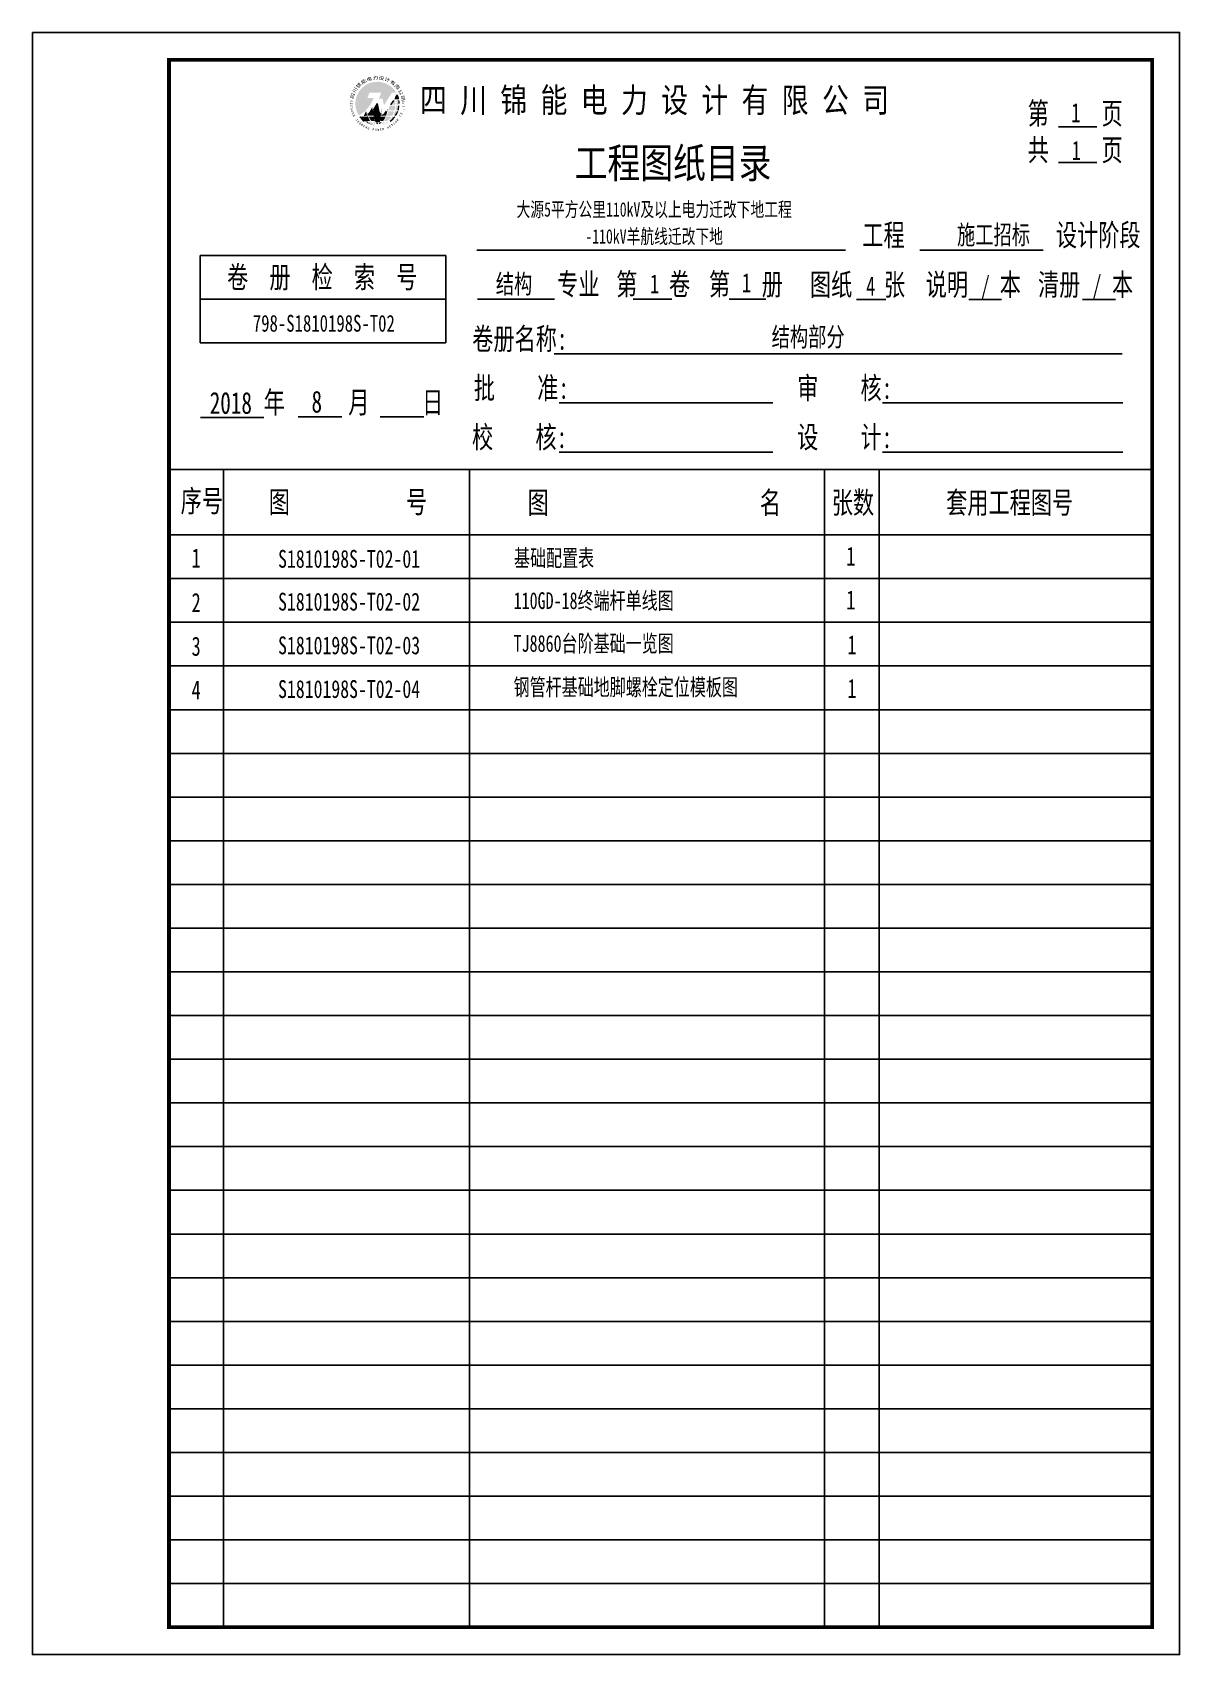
# Model space of a CAD drawing. Header units: inches. Extents: x -4449 to -2355, y -113 to 192.
# Drawn here: x -4448.6 to -4238.6, y -108.7 to 188.3 of the extents above; entities that cross this region are included whole.
import ezdxf
from ezdxf.enums import TextEntityAlignment as Align

# ---------------------------------------------------------------- set-up
doc = ezdxf.new("R2010")
doc.units = ezdxf.units.IN
doc.header["$MEASUREMENT"] = 0
for name, color, linetype in [('原状电力线', 7, 'Continuous'), ('图框', 7, 'Continuous'), ('图框－字', 40, 'Continuous')]:
    doc.layers.add(name, color=color, linetype=linetype)
doc.styles.add('宋体-0.71', font='', dxfattribs={"width": 0.71})
doc.styles.add('宋体-0.8', font='', dxfattribs={"width": 0.8})
doc.styles.add('宋体-0.9', font='', dxfattribs={"width": 0.9})
doc.styles.add('宋体B', font='', dxfattribs={"width": 0.7, "height": 3.5})
doc.styles.add('宋体－0.71', font='', dxfattribs={"width": 0.71})
doc.styles.get('宋体-0.71').set_extended_font_data('SimSun')
doc.styles.get('宋体-0.8').set_extended_font_data('SimSun')
doc.styles.get('宋体-0.9').set_extended_font_data('SimSun')
doc.styles.get('宋体B').set_extended_font_data('SimSun')
doc.styles.get('宋体－0.71').set_extended_font_data('SimSun')

msp = doc.modelspace()

# ---------------------------------------------------------------- texts
at = {"color": 0, "style": '宋体B', "width": 0.7}
for s, height, p in [('1', 3.5, (-4258.384073505369, 171.9117265985587)), ('1', 3.5, (-4258.294857404347, 165.0095107882086)), ('施工招标', 3.5, (-4279.310710254258, 149.5588920825872)), ('结构', 3.5, (-4363.742237135371, 140.5588920825872)), ('1', 3.5, (-4335.504417157532, 140.5588920825872)), ('1', 3.5, (-4318.67574899685, 140.7572632370647)), ('4', 3.5, (-4295.948817447883, 140.147712150186)), ('/', 3.5, (-4274.977906836038, 140.1300278723417)), ('/', 3.5, (-4254.534828767927, 140.3140107817463)), ('结构部分', 3.5, (-4313.245792896124, 130.8520504921266)), ('1', 3.5, (-4419.43384565646, 90.37178392773703)), ('基础配置表', 3.072478991596638, (-4360.407802703699, 90.59072920811803)), ('1', 3.5, (-4299.576619920297, 90.69605955430845)), ('110GD-18终端杆单线图', 3.072478991596638, (-4360.477930733578, 82.78347611529355)), ('2', 3.5, (-4419.43384565646, 82.21459608572133)), ('1', 3.5, (-4299.576619920297, 82.69605955430833)), ('3', 3.5, (-4419.43384565646, 74.21459608572133)), ('TJ8860台阶基础一览图', 3.072478991596638, (-4360.483031124252, 74.95462002141653)), ('1', 3.5, (-4299.366000542691, 74.48236207505497)), ('4', 3.5, (-4419.43384565646, 66.21459608572133)), ('钢管杆基础地脚螺栓定位模板图', 3.072478991596638, (-4360.483031124252, 66.95462002141653)), ('1', 3.5, (-4299.366000542691, 66.48236207505497))]:
    msp.add_text(s, height=height, dxfattribs=at).set_placement(p)
for s, height, p, p2 in [('798-S1810198S-T02', 3.072478991596746, (-4408.222554425314, 133.55908883517), (-4382.222554425313, 133.55908883517)), ('S1810198S-T02-01', 3.264508928571429, (-4403.597126794389, 90.33607600027432), (-4377.597126794389, 90.33607600027432)), ('S1810198S-T02-02', 3.264508928571429, (-4403.597126794389, 82.49475749743704), (-4377.597126794389, 82.49475749743704)), ('S1810198S-T02-03', 3.264508928571429, (-4403.597126794389, 74.49475749743704), (-4377.597126794389, 74.49475749743704)), ('S1810198S-T02-04', 3.264508928571429, (-4403.597126794389, 66.49475749743704), (-4377.597126794389, 66.49475749743704))]:
    msp.add_text(s, height=height, dxfattribs=at).set_placement(p, p2, align=Align.ALIGNED)
at = {"layer": '原状电力线', "style": '宋体B', "width": 0.7}
for s, p in [('大源5平方公里110kV及以上电力迁改下地工程', (-4334.749810073192, 155.9466939816373)), ('-110kV羊航线迁改下地', (-4334.749810073192, 151.0056810006721))]:
    msp.add_text(s, height=2.64, dxfattribs=at).set_placement(p, align=Align.MIDDLE_CENTER)
at = {"layer": '图框－字', "color": 0}
for s, height, style, width, p in [('四 川 锦 能 电 力 设 计 有 限 公 司', 4.5, '宋体-0.8', 0.8, (-4377.622290869212, 173.708837609332)), ('第     页', 4, '宋体-0.71', 0.71, (-4266.375089460121, 171.539537537235)), ('共     页', 4, '宋体-0.71', 0.71, (-4266.375089460121, 164.8394375372349)), ('工程图纸目录', 5.5, '宋体-0.8', 0.8, (-4349.29442780702, 161.7021376093321)), ('工程', 4, '宋体-0.71', 0.71, (-4296.634752133689, 149.2612269998504)), ('设计阶段', 4, '宋体-0.71', 0.71, (-4261.205989460121, 149.2612269998504)), ('卷  册  检  索  号', 4, '宋体-0.71', 0.71, (-4412.931381298749, 141.5632375372348)), ('专业', 4, '宋体-0.71', 0.71, (-4352.509813255603, 140.2612269998503)), ('第   卷', 4, '宋体-0.71', 0.71, (-4341.712677572489, 140.2612269998503)), ('第   册', 4, '宋体-0.71', 0.71, (-4324.738024264868, 140.2612269998503)), ('图纸   张', 4, '宋体-0.71', 0.71, (-4306.231368248037, 140.1889724862181)), ('说明   本', 4, '宋体-0.71', 0.71, (-4285.039469501467, 140.1889724862181)), ('清册   本', 4, '宋体-0.71', 0.71, (-4264.481569501466, 140.1889724862181)), ('卷册名称:', 4, '宋体-0.71', 0.71, (-4368.05728946012, 130.2612269998503)), ('批    准:', 4, '宋体-0.71', 0.71, (-4367.76508946012, 121.2612269998503)), ('审    核:', 4, '宋体-0.71', 0.71, (-4308.573289460121, 121.2612269998503)), ('2018', 4, '宋体-0.71', 0.71, (-4416.110809836953, 118.522361209875)), ('年      月     日', 4, '宋体-0.71', 0.71, (-4406.232208916676, 118.6257375372348)), ('8', 4, '宋体-0.71', 0.71, (-4397.47821669333, 118.7452365247135)), ('校    核:', 4, '宋体-0.71', 0.71, (-4368.090789460121, 112.2612269998503)), ('设    计:', 4, '宋体-0.71', 0.71, (-4308.573289460121, 112.2612269998503)), ('序号', 4, '宋体-0.71', 0.71, (-4421.432554200021, 100.5581692123469)), ('图           号', 4, '宋体-0.71', 0.71, (-4405.308305438066, 100.3813757298653)), ('图                    名', 4, '宋体-0.71', 0.71, (-4357.924989460121, 100.2728375372348)), ('张数', 4, '宋体-0.71', 0.71, (-4302.231481958322, 100.2728375372348)), ('套用工程图号', 4, '宋体-0.71', 0.71, (-4281.289907139673, 100.2728375372348))]:
    msp.add_text(s, height=height, dxfattribs=dict(at, style=style, width=width)).set_placement(p)

# ---------------------------------------------------------------- blocks, each defined once
blk = doc.blocks.new('锦能logo')
h = blk.add_hatch(color=256)
h.set_gradient(color1=(0, 0, 255), color2=(209, 209, 255), rotation=135, one_color=1, tint=0.9100000262260437, name='CURVED')
h.paths.add_polyline_path([(2956.981062167133, 7398.653929549574, 0.1437894166291007), (2957.616142303794, 7396.491219602932, 0.1827803456007146), (2960.321191244089, 7399.673341095569), (2959.180153983889, 7399.673341095569), (2959.553200110413, 7400.673341095569), (2961.705198880404, 7400.673341095569), (2961.291227192975, 7399.563634659837), (2961.944313963222, 7399.563634659837), (2962.22901424623, 7398.383151630136), (2963.6834255885, 7400.673341095569), (2964.433883768071, 7400.673341095569, 0.7651000113716319)])
h = blk.add_hatch(color=256)
edge = h.paths.add_edge_path()
edge.add_ellipse((2960.981062167133, 7398.653929549574), major_axis=(0, 4), ratio=0.2227920946588142, start_angle=112.99399430776069, end_angle=123.36701296922661, ccw=False)
edge.add_arc((2957.627393821145, 7401.120008587621), 4.758928899940781, 290.43028847167915, 302.16282589198244, ccw=False)
edge.add_spline(control_points=[(2959.288581126923, 7396.660427776624), (2959.311716001525, 7396.590076865661), (2959.336077830354, 7396.521201268989), (2959.361581253227, 7396.453929549574)], knot_values=[2.11062697296516, 2.11062697296516, 2.11062697296516, 2.11062697296516, 2.174523381089376, 2.174523381089376, 2.174523381089376, 2.174523381089376], degree=3, periodic=0)
edge.add_line((2959.361581253227, 7396.453929549574), (2960.236789836155, 7396.453929549574))
edge = h.paths.add_edge_path()
edge.add_ellipse((2960.981062167133, 7398.653929549574), major_axis=(0, 4), ratio=0.548638331573045, start_angle=120.9869532087852, end_angle=123.36701296923081, ccw=False)
edge.add_arc((2957.627393821145, 7401.120008587621), 4.75892889994079, 281.33658652327006, 288.02179753906887, ccw=False)
edge.add_line((2958.562867329798, 7396.453929549574), (2959.148248796764, 7396.453929549574))
edge = h.paths.add_edge_path()
edge.add_ellipse((2960.981062167133, 7398.653929549574), major_axis=(0, 4), ratio=0.8862548494234943, start_angle=126.86989764584419, end_angle=143.1301023541536, ccw=False)
edge.add_line((2958.145046648978, 7396.253929549574), (2957.781062167133, 7396.253929549574))
edge.add_arc((2960.981062167133, 7398.653929549574), 3.999999999999809, 216.869897645844, 233.130102354156)
edge.add_line((2958.581062167133, 7395.453929549574), (2958.854050528516, 7395.453929549574))
edge = h.paths.add_edge_path()
edge.add_ellipse((2960.981062167133, 7398.653929549574), major_axis=(0, 4), ratio=0.548638331573045, start_angle=126.869897645843, end_angle=143.1301023541535, ccw=False)
edge.add_line((2959.225419506099, 7396.253929549574), (2958.388133573606, 7396.253929549574))
edge.add_spline(control_points=[(2958.388133573605, 7396.253929549574), (2958.428873015288, 7396.197209226917), (2958.47105159217, 7396.141861338324), (2958.514584378582, 7396.08795960168)], knot_values=[2.251264128307453, 2.251264128307453, 2.251264128307453, 2.251264128307453, 2.308950918631057, 2.308950918631057, 2.308950918631057, 2.308950918631057], degree=3, periodic=0)
edge.add_spline(control_points=[(2958.514584378582, 7396.08795960168), (2958.579933067868, 7396.00704569448), (2958.648333350761, 7395.929390565145), (2958.719497950681, 7395.855243577877)], knot_values=[2.308950918631057, 2.308950918631057, 2.308950918631057, 2.308950918631057, 2.395546711078183, 2.395546711078183, 2.395546711078183, 2.395546711078183], degree=3, periodic=0)
edge.add_spline(control_points=[(2958.719497950681, 7395.855243577877), (2958.784879693385, 7395.787121797533), (2958.852594748058, 7395.721961178952), (2958.922420333952, 7395.659955102127)], knot_values=[2.395546711078183, 2.395546711078183, 2.395546711078183, 2.395546711078183, 2.475105702872352, 2.475105702872352, 2.475105702872352, 2.475105702872352], degree=3, periodic=0)
edge.add_spline(control_points=[(2958.922420333952, 7395.659955102127), (2958.998625351017, 7395.592284003029), (2959.07734416236, 7395.528370189745), (2959.158287177293, 7395.468465035189)], knot_values=[2.475105702872352, 2.475105702872352, 2.475105702872352, 2.475105702872352, 2.5619333928921, 2.5619333928921, 2.5619333928921, 2.5619333928921], degree=3, periodic=0)
edge.add_spline(control_points=[(2959.158287177293, 7395.468465035189), (2959.164869775818, 7395.463593316705), (2959.171467084271, 7395.458748109767), (2959.178078946897, 7395.453929549574)], knot_values=[2.5619333928921, 2.5619333928921, 2.5619333928921, 2.5619333928921, 2.568994555918444, 2.568994555918444, 2.568994555918444, 2.568994555918444], degree=3, periodic=0)
edge.add_line((2959.178078946897, 7395.453929549574), (2959.664330171358, 7395.453929549574))
edge = h.paths.add_edge_path()
edge.add_ellipse((2960.981062167133, 7398.653929549574), major_axis=(0, 4), ratio=0.2227920946588142, start_angle=126.86989764584729, end_angle=143.1301023541531, ccw=False)
edge.add_line((2960.268127464225, 7396.253929549574), (2959.44278636639, 7396.253929549574))
edge.add_spline(control_points=[(2959.44278636639, 7396.253929549574), (2959.566802330377, 7395.968304404979), (2959.711907769087, 7395.717357848515), (2959.885958734283, 7395.492582574107), (2959.901564914547, 7395.473031038096), (2959.917281615523, 7395.453929549574)], knot_values=[2.23946129292111, 2.23946129292111, 2.23946129292111, 2.23946129292111, 2.525164764367403, 2.525164764367403, 2.553069319174484, 2.553069319174484, 2.553069319174484, 2.553069319174484], degree=3, periodic=0)
edge.add_line((2959.917281615522, 7395.453929549574), (2960.446361139951, 7395.453929549574))
edge = h.paths.add_edge_path()
edge.add_ellipse((2960.981062167133, 7398.653929549574), major_axis=(0, 4), ratio=0.8862548494234943, start_angle=148.2116693829467, end_angle=179.9999999999961, ccw=False)
edge.add_line((2959.113607321071, 7395.253929549574), (2958.873931416562, 7395.253929549574))
edge.add_arc((2960.981062167133, 7398.653929549574), 4, 238.2116693829475, 269.9999999999968)
h = blk.add_hatch(color=256)
edge = h.paths.add_edge_path()
edge.add_line((2960.303633320671, 7397.453929549575), (2961.275626788034, 7397.453929549574))
edge.add_line((2961.275626788034, 7397.453929549574), (2961.028117067938, 7398.653859529253))
edge.add_arc((2949.39642619554, 7404.858068765024), 13.18288453989743, 325.8301632773273, 331.9250557706892, ccw=False)
h.paths.add_polyline_path([(2960.656764305257, 7395.45319312562), (2960.470422019383, 7396.25432673681), (2961.491919576963, 7396.25432673681), (2961.312051362964, 7395.45319312562)])
edge = h.paths.add_edge_path()
edge.add_line((2961.554203114296, 7396.679631563669), (2961.523220757679, 7396.454030657793))
edge.add_line((2961.523220757679, 7396.454030657793), (2960.438661576826, 7396.454030657792))
edge.add_line((2960.438661576826, 7396.454030657792), (2960.338518995747, 7397.256918736061))
edge.add_line((2960.338518995747, 7397.25691873606), (2961.331495671739, 7397.253929549574))
edge.add_line((2961.331495671739, 7397.253929549574), (2961.373950294682, 7397.011791336146))
edge.add_arc((2961.870947410163, 7397.066507578738), 0.4999999999999712, 186.2826018710461, 230.6920239323921)
h.paths.add_polyline_path([(2959.288296430605, 7396.660355698461), (2960.160759453479, 7397.090699799897), (2960.137815593471, 7397.262492086918)])
h = blk.add_hatch(color=256)
edge = h.paths.add_edge_path()
edge.add_spline(control_points=[(2964.321339429546, 7398.453929549574), (2964.333550000845, 7398.721104585125), (2964.320737977568, 7398.989764808893), (2964.28360268591, 7399.253929549574)], knot_values=[4.660048990562125, 4.660048990562125, 4.660048990562125, 4.660048990562125, 4.870036013834053, 4.870036013834053, 4.870036013834053, 4.870036013834053], degree=3, periodic=0)
edge.add_line((2964.28360268591, 7399.253929549574), (2963.946340973735, 7399.253929549574))
edge.add_line((2963.946340973735, 7399.253929549574), (2963.407530677874, 7398.453929549574))
edge.add_line((2963.407530677874, 7398.453929549574), (2964.321339429546, 7398.453929549574))
edge = h.paths.add_edge_path()
edge.add_line((2964.93580615379, 7399.253929549574), (2964.485973203536, 7399.253929549574))
edge.add_ellipse((2960.981062167133, 7398.653929549574), major_axis=(0, 4), ratio=0.8862548494234943, start_angle=267.1340160174021, end_angle=278.626926558679, ccw=False)
edge.add_line((2964.521647517566, 7398.453929549574), (2964.97605903822, 7398.453929549574))
edge.add_arc((2960.981062167133, 7398.653929549576), 3.999999999999988, 357.1340160173777, 359.9999999999756)
edge.add_arc((2960.981062167133, 7398.653929549573), 4, 1.139910797836525e-11, 8.62692655869048)
edge = h.paths.add_edge_path()
edge.add_spline(control_points=[(2964.154284994874, 7397.453929549575), (2964.226842945412, 7397.701088076622), (2964.277265516587, 7397.956760359453), (2964.305052440105, 7398.228478990844), (2964.306294910522, 7398.241200859534), (2964.307479708482, 7398.253929549574)], knot_values=[4.392859425485231, 4.392859425485231, 4.392859425485231, 4.392859425485231, 4.597508568944723, 4.597508568944723, 4.607554696123628, 4.607554696123628, 4.607554696123628, 4.607554696123628], degree=3, periodic=0)
edge.add_line((2964.307479708481, 7398.253929549574), (2963.272828103908, 7398.253929549574))
edge.add_line((2963.272828103909, 7398.253929549574), (2963.152534636767, 7398.075323508724))
edge.add_ellipse((2960.981062167133, 7398.653929549574), major_axis=(0, 4), ratio=0.548638331573045, start_angle=252.54239687627899, end_angle=261.68290055675214, ccw=False)
edge.add_line((2963.074532614683, 7397.453929549574), (2964.154284994874, 7397.453929549574))
edge = h.paths.add_edge_path()
edge.add_line((2964.96101191556, 7398.253929549574), (2964.508311932138, 7398.253929549574))
edge.add_ellipse((2960.981062167133, 7398.653929549574), major_axis=(0, 4), ratio=0.8862548494234943, start_angle=252.5423968762787, end_angle=264.2608295227336, ccw=False)
edge.add_line((2964.362795140377, 7397.453929549574), (2964.796818972801, 7397.453929549574))
edge.add_arc((2960.981062167133, 7398.653929549573), 3.999999999999845, 342.5423968762892, 354.2608295227444)
edge = h.paths.add_edge_path()
edge.add_spline(control_points=[(2963.708071417148, 7396.453929549574), (2963.722060495244, 7396.476284119536), (2963.735835845721, 7396.498816594688), (2963.885982688607, 7396.750288058729), (2964.000270169786, 7396.996499318713), (2964.090091903093, 7397.253929549574)], knot_values=[4.097934744531436, 4.097934744531436, 4.097934744531436, 4.097934744531436, 4.119530461088638, 4.119530461088638, 4.337106801878667, 4.337106801878667, 4.337106801878667, 4.337106801878667], degree=3, periodic=0)
edge.add_line((2964.090091903093, 7397.253929549574), (2963.036809336644, 7397.253929549574))
edge.add_ellipse((2960.981062167133, 7398.653929549574), major_axis=(0, 4), ratio=0.548638331573045, start_angle=236.6329870307706, end_angle=249.5126848852783, ccw=False)
edge.add_line((2962.813875537502, 7396.453929549574), (2963.708071417148, 7396.453929549574))
edge = h.paths.add_edge_path()
edge.add_line((2964.728060966172, 7397.253929549574), (2964.301858023566, 7397.253929549574))
edge.add_ellipse((2960.981062167133, 7398.653929549574), major_axis=(0, 4), ratio=0.8862548494234943, start_angle=236.6329870307722, end_angle=249.51268488527768, ccw=False)
edge.add_line((2963.941737067336, 7396.453929549574), (2964.321720784831, 7396.453929549574))
edge.add_arc((2960.981062167133, 7398.653929549575), 3.999999999999917, 326.6329870307686, 339.5126848852755)
edge = h.paths.add_edge_path()
edge.add_spline(control_points=[(2962.784279539617, 7395.453929549574), (2963.0816886685, 7395.670685139674), (2963.349455536195, 7395.941706136045), (2963.573843342575, 7396.253929549574)], knot_values=[3.714253050741605, 3.714253050741605, 3.714253050741605, 3.714253050741605, 4.03188570171184, 4.03188570171184, 4.03188570171184, 4.03188570171184], degree=3, periodic=0)
edge.add_line((2963.573843342575, 7396.253929549574), (2962.736704828167, 7396.253929549574))
edge.add_ellipse((2960.981062167133, 7398.653929549574), major_axis=(0, 4), ratio=0.548638331573045, start_angle=216.8698976458475, end_angle=233.130102354157, ccw=False)
edge.add_line((2962.297794162909, 7395.453929549574), (2962.784279539617, 7395.453929549574))
edge = h.paths.add_edge_path()
edge.add_line((2964.181062167133, 7396.253929549574), (2963.817077685288, 7396.253929549574))
edge.add_ellipse((2960.981062167133, 7398.653929549574), major_axis=(0, 4), ratio=0.8862548494234943, start_angle=216.8698976458473, end_angle=233.13010235415578, ccw=False)
edge.add_line((2963.108073805749, 7395.453929549574), (2963.381062167133, 7395.453929549574))
edge.add_arc((2960.981062167133, 7398.653929549574), 3.999999999999961, 306.8698976458538, 323.1301023541625)
h = blk.add_hatch(color=256)
edge = h.paths.add_edge_path()
edge.add_line((2964.636341288387, 7400.278409326525), (2964.359166231878, 7399.866872934382))
edge.add_ellipse((2960.981062167133, 7398.653929549574), major_axis=(0, 4), ratio=0.8862548494234943, start_angle=281.5369590328168, end_angle=287.6520596271704, ccw=False)
edge.add_line((2964.454457628181, 7399.453929549574), (2964.900245755586, 7399.453929549574))
edge.add_arc((2960.981062167133, 7398.653929549574), 3.999999999999954, 11.53695903281879, 23.96132766610068)
edge = h.paths.add_edge_path()
edge.add_spline(control_points=[(2964.250670857409, 7399.453929549574), (2964.238540475621, 7399.518107791411), (2964.224955721538, 7399.581923909235), (2964.209926932942, 7399.645289493854)], knot_values=[4.923285607825284, 4.923285607825284, 4.923285607825284, 4.923285607825284, 4.974821320729692, 4.974821320729692, 4.974821320729692, 4.974821320729692], degree=3, periodic=0)
edge.add_line((2964.209926932942, 7399.645289493854), (2964.081043547701, 7399.453929549574))
edge.add_line((2964.081043547701, 7399.453929549574), (2964.250670857409, 7399.453929549574))
h = blk.add_hatch(color=256)
edge = h.paths.add_edge_path()
edge.add_ellipse((2960.981062167133, 7398.653929549574), major_axis=(0, 4), ratio=0.548638331573045, start_angle=148.2116693829451, end_angle=156.4349843470532, ccw=False)
edge.add_line((2959.825009467734, 7395.253929549574), (2959.487741293253, 7395.253929549574))
edge.add_spline(control_points=[(2959.487741293253, 7395.253929549574), (2959.497414595797, 7395.248441286055), (2959.50711107926, 7395.243007554984), (2959.705199304247, 7395.133381292928), (2959.901981436065, 7395.049746957019), (2960.103702934556, 7394.987501514934)], knot_values=[2.67586157448825, 2.67586157448825, 2.67586157448825, 2.67586157448825, 2.685596137520382, 2.685596137520382, 2.874261766277221, 2.874261766277221, 2.874261766277221, 2.874261766277221], degree=3, periodic=0)
edge = h.paths.add_edge_path()
edge.add_ellipse((2960.981062167133, 7398.653929549574), major_axis=(0, 4), ratio=0.2227920946588142, start_angle=148.2116693829511, end_angle=159.735027175339, ccw=False)
edge.add_line((2960.511610093493, 7395.253929549574), (2960.102659638547, 7395.253929549574))
edge.add_spline(control_points=[(2960.102659638531, 7395.253929549589), (2960.271023879841, 7395.093847910067), (2960.447455135382, 7394.98150813925), (2960.639160360004, 7394.912288348518), (2960.655780749933, 7394.906699594019), (2960.672395110727, 7394.901526130303)], knot_values=[2.660182515614395, 2.660182515614395, 2.660182515614395, 2.660182515614395, 2.946025558428637, 2.946025558428637, 2.973172350748402, 2.973172350748402, 2.973172350748402, 2.973172350748402], degree=3, periodic=0)
edge = h.paths.add_edge_path(flags=17)
edge.add_spline(control_points=[(2961.858516553375, 7394.987577166085), (2962.070582387616, 7395.053111472752), (2962.277192669183, 7395.142258694488), (2962.474328626089, 7395.253929549574)], knot_values=[3.408957094167296, 3.408957094167296, 3.408957094167296, 3.408957094167296, 3.607306422438473, 3.607306422438473, 3.607306422438473, 3.607306422438473], degree=3, periodic=0)
edge.add_line((2962.474328626089, 7395.253929549574), (2962.137114866532, 7395.253929549574))
edge.add_ellipse((2960.981062167133, 7398.653929549574), major_axis=(0, 4), ratio=0.548638331573045, start_angle=203.5677259901115, end_angle=211.7883306170557, ccw=False)
edge = h.paths.add_edge_path()
edge.add_line((2963.088192917704, 7395.253929549574), (2962.848517013196, 7395.253929549574))
edge.add_ellipse((2960.981062167133, 7398.653929549574), major_axis=(0, 4), ratio=0.8862548494234943, start_angle=179.9999999999961, end_angle=211.7883306170542, ccw=False)
edge.add_arc((2960.981062167133, 7398.653929549574), 4, 269.9999999999968, 301.7883306170561)
h = blk.add_hatch(color=256)
edge = h.paths.add_edge_path()
edge.add_spline(control_points=[(2962.871261622121, 7397.453929549574), (2962.886847128582, 7397.541483108903), (2962.900749563245, 7397.630106074602), (2962.912924268924, 7397.719561386606)], knot_values=[4.39846764421691, 4.39846764421691, 4.39846764421691, 4.39846764421691, 4.469670888643414, 4.469670888643414, 4.469670888643414, 4.469670888643414], degree=3, periodic=0)
edge.add_line((2962.912924268924, 7397.719561386606), (2962.734017808048, 7397.453929549574))
edge.add_line((2962.734017808048, 7397.453929549574), (2962.871261622121, 7397.453929549574))
edge = h.paths.add_edge_path()
edge.add_spline(control_points=[(2962.600473923594, 7396.453929549574), (2962.640374726167, 7396.559172065085), (2962.677499260145, 7396.66831975951), (2962.757534068246, 7396.932966224926), (2962.797902888272, 7397.091194768968), (2962.832336246277, 7397.253929549575)], knot_values=[4.108645960211936, 4.108645960211936, 4.108645960211936, 4.108645960211936, 4.208607940612338, 4.208607940612338, 4.343707102819545, 4.343707102819545, 4.343707102819545, 4.343707102819545], degree=3, periodic=0)
edge.add_line((2962.832336246277, 7397.253929549574), (2962.599315234083, 7397.253929549574))
edge.add_line((2962.599315234083, 7397.253929549574), (2962.271781169773, 7396.767622488516))
edge.add_arc((2961.870947410163, 7397.066507578738), 0.4999999999999712, 255.23239800170438, 323.2896350481477, ccw=False)
edge.add_ellipse((2960.981062167133, 7398.653929549574), major_axis=(0, 4), ratio=0.2227920946588142, start_angle=236.6329870307734, end_angle=238.8201303983949, ccw=False)
edge.add_line((2961.72533449811, 7396.453929549574), (2962.600473923594, 7396.453929549574))
edge = h.paths.add_edge_path()
edge.add_spline(control_points=[(2962.044765516351, 7395.453929549574), (2962.077254990169, 7395.493381026517), (2962.109265684618, 7395.534732932497), (2962.280280676527, 7395.769808874506), (2962.408222392252, 7395.99798128727), (2962.519292112041, 7396.253929549574)], knot_values=[3.730062961207604, 3.730062961207604, 3.730062961207604, 3.730062961207604, 3.787747146551105, 3.787747146551105, 4.043715071269598, 4.043715071269598, 4.043715071269598, 4.043715071269598], degree=3, periodic=0)
edge.add_line((2962.519292112041, 7396.253929549574), (2961.693996870041, 7396.253929549574))
edge.add_ellipse((2960.981062167133, 7398.653929549574), major_axis=(0, 4), ratio=0.2227920946588142, start_angle=216.8698976458469, end_angle=233.1301023541514, ccw=False)
edge.add_line((2961.515763194314, 7395.453929549574), (2962.044765516351, 7395.453929549574))
edge = h.paths.add_edge_path()
edge.add_spline(control_points=[(2961.687206736099, 7395.108670120731), (2961.710849277093, 7395.126184182916), (2961.734401723015, 7395.144603203799), (2961.757839030543, 7395.163921196799)], knot_values=[3.526917542540041, 3.526917542540041, 3.526917542540041, 3.526917542540041, 3.566033487143059, 3.566033487143059, 3.566033487143059, 3.566033487143059], degree=3, periodic=0)
edge.add_spline(control_points=[(2961.757839030543, 7395.163921196799), (2961.791066722038, 7395.191308827009), (2961.824062991302, 7395.220503344761), (2961.856756475953, 7395.251487690943)], knot_values=[3.566033487143059, 3.566033487143059, 3.566033487143059, 3.566033487143059, 3.621489197586637, 3.621489197586637, 3.621489197586637, 3.621489197586637], degree=3, periodic=0)
edge.add_spline(control_points=[(2961.856756475953, 7395.251487690943), (2961.857614028328, 7395.252300412497), (2961.858471372382, 7395.253114365481), (2961.859328506827, 7395.253929549591)], knot_values=[3.621489197586637, 3.621489197586637, 3.621489197586637, 3.621489197586637, 3.62294380472567, 3.62294380472567, 3.62294380472567, 3.62294380472567], degree=3, periodic=0)
edge.add_line((2961.85932850681, 7395.253929549574), (2961.450514240772, 7395.253929549574))
edge.add_ellipse((2960.981062167133, 7398.653929549574), major_axis=(0, 4), ratio=0.2227920946588142, start_angle=200.2593301670567, end_angle=211.7883306170498, ccw=False)
edge.add_spline(control_points=[(2961.289646889722, 7394.901389705381), (2961.306832910057, 7394.906755785699), (2961.324024435639, 7394.912571483741), (2961.34122246483, 7394.918837188779)], knot_values=[3.309935535646118, 3.309935535646118, 3.309935535646118, 3.309935535646118, 3.338035074114369, 3.338035074114369, 3.338035074114369, 3.338035074114369], degree=3, periodic=0)
edge.add_spline(control_points=[(2961.34122246483, 7394.918837188779), (2961.358880588583, 7394.925270518652), (2961.376545568579, 7394.932178255443), (2961.399365473753, 7394.941710888665), (2961.404513032477, 7394.943903845129), (2961.409660913406, 7394.946139630558)], knot_values=[3.338035074114369, 3.338035074114369, 3.338035074114369, 3.338035074114369, 3.366886352489871, 3.366886352489871, 3.375288881217744, 3.375288881217744, 3.375288881217744, 3.375288881217744], degree=3, periodic=0)
edge.add_spline(control_points=[(2961.409660913406, 7394.946139630558), (2961.433397456778, 7394.956448691417), (2961.457140850441, 7394.967668326879), (2961.480866759613, 7394.979792719736)], knot_values=[3.375288881217744, 3.375288881217744, 3.375288881217744, 3.375288881217744, 3.4140323934231, 3.4140323934231, 3.4140323934231, 3.4140323934231], degree=3, periodic=0)
edge.add_spline(control_points=[(2961.480866759613, 7394.979792719736), (2961.503459204677, 7394.99133789078), (2961.526035795927, 7395.003703437707), (2961.548575522273, 7395.016884337837)], knot_values=[3.4140323934231, 3.4140323934231, 3.4140323934231, 3.4140323934231, 3.450925001616034, 3.450925001616034, 3.450925001616034, 3.450925001616034], degree=3, periodic=0)
edge.add_spline(control_points=[(2961.548575522273, 7395.016884337837), (2961.572467203149, 7395.030855841071), (2961.596317464107, 7395.045743442259), (2961.620101281947, 7395.061541159631)], knot_values=[3.450925001616034, 3.450925001616034, 3.450925001616034, 3.450925001616034, 3.490030464037292, 3.490030464037292, 3.490030464037292, 3.490030464037292], degree=3, periodic=0)
edge.add_spline(control_points=[(2961.620101281947, 7395.061541159631), (2961.642535885747, 7395.076442700356), (2961.664911371012, 7395.09215402753), (2961.687206736099, 7395.108670120731)], knot_values=[3.490030464037292, 3.490030464037292, 3.490030464037292, 3.490030464037292, 3.526917542540041, 3.526917542540041, 3.526917542540041, 3.526917542540041], degree=3, periodic=0)
h = blk.add_hatch(color=256)
edge = h.paths.add_edge_path()
edge.add_spline(control_points=[(2960.981062167194, 7394.853935159443), (2960.981727004263, 7394.854017897967), (2960.991820073574, 7394.855031930551), (2961.038327152559, 7394.893489684063), (2961.071455213246, 7394.930462012831), (2961.148447622351, 7395.051408580002), (2961.192914586096, 7395.141947061633), (2961.236713616393, 7395.253929549574)], knot_values=[3.169311877621223, 3.169311877621223, 3.169311877621223, 3.169311877621223, 3.323781551669676, 3.323781551669676, 3.478251225718128, 3.478251225718128, 3.66092720216701, 3.66092720216701, 3.66092720216701, 3.66092720216701], degree=3, periodic=0)
edge.add_line((2961.236713616394, 7395.253929549574), (2960.725135237765, 7395.253929549574))
edge.add_spline(control_points=[(2960.725135237765, 7395.253929549574), (2960.779769687456, 7395.11392699536), (2960.836751859494, 7395.007446897527), (2960.9219513646, 7394.892951199978), (2960.953212038973, 7394.867689729759), (2960.977467314246, 7394.854184245434), (2960.980650265171, 7394.853986420347), (2960.981062167138, 7394.853935159435)], knot_values=[2.622271516230491, 2.622271516230491, 2.622271516230491, 2.622271516230491, 2.850686360674083, 2.850686360674083, 3.018171193868114, 3.018171193868114, 3.113873434683093, 3.113873434683093, 3.113873434683093, 3.113873434683093], degree=3, periodic=0)
at = {"color": 7, "lineweight": 0}
for p, q in [((2961.275626788034, 7397.453929549574), (2961.028117067938, 7398.653859529253)), ((2963.946340973735, 7399.253929549574), (2963.407530677874, 7398.453929549574)), ((2964.636341288387, 7400.278409326525), (2964.359166231877, 7399.866872934382)), ((2961.373950294682, 7397.011791336146), (2961.331495671739, 7397.253929549574)), ((2962.599315234083, 7397.253929549574), (2962.271781169773, 7396.767622488516))]:
    blk.add_line(p, q, dxfattribs=at)
for p, q in [((2960.137815593471, 7397.262492086918), (2959.288296430605, 7396.660355698461)), ((2959.288296430605, 7396.660355698461), (2960.160759453479, 7397.090699799897)), ((2960.160759453479, 7397.090699799897), (2960.137815593471, 7397.262492086918)), ((2960.303633320671, 7397.453929549575), (2961.275626788034, 7397.453929549574)), ((2960.338518995747, 7397.25691873606), (2961.331495671739, 7397.253929549574)), ((2960.338518995747, 7397.256918736061), (2960.438661576826, 7396.454030657792)), ((2960.438661576826, 7396.454030657792), (2961.523220757679, 7396.454030657793)), ((2960.470422019383, 7396.25432673681), (2961.491919576963, 7396.25432673681)), ((2960.656764305257, 7395.45319312562), (2960.470422019383, 7396.25432673681)), ((2961.312051362964, 7395.45319312562), (2960.656764305257, 7395.45319312562)), ((2961.491919576963, 7396.25432673681), (2961.312051362964, 7395.45319312562)), ((2961.554203114296, 7396.679631563669), (2961.523220757679, 7396.454030657793))]:
    blk.add_line(p, q)
for centre, radius, start, end in [((2949.39642619554, 7404.858068765024), 13.18288453989743, 325.8301632773273, 331.9250557706892), ((2960.981062167133, 7398.653929549575), 4, 11.53695903280796, 23.96132766610367), ((2960.981062167133, 7398.653929549573), 4, 0, 8.626926558710773), ((2960.981062167133, 7398.653929549575), 4, 216.8698976458544, 233.1301023541664), ((2957.627393821145, 7401.120008587622), 4.758928899940781, 281.3365865232777, 288.0217975390541), ((2961.870947410163, 7397.066507578738), 0.4999999999999712, 186.2826018710461, 230.6920239323921), ((2961.870947410163, 7397.066507578738), 0.4999999999999712, 255.232398001711, 323.2896350481268), ((2960.981062167133, 7398.653929549574), 4, 306.8698976458335, 323.1301023541455), ((2960.981062167133, 7398.653929549575), 4, 326.6329870307662, 339.5126848852572), ((2960.981062167133, 7398.653929549573), 3.999999999999999, 342.5423968762713, 354.2608295227656)]:
    blk.add_arc(centre, radius, start, end, dxfattribs=at)
for start_param, end_param in [(4.913746901175044, 5.020475540637175), (2.214297435588184, 2.498091544796468)]:
    blk.add_ellipse((2960.981062167133, 7398.653929549574), major_axis=(0, 4), ratio=0.8862548494234943, start_param=start_param, end_param=end_param)
blk.add_open_spline([(2958.388133573605, 7396.253929549574), (2958.612520476636, 7395.941522284908), (2958.880565643272, 7395.670749807745), (2959.178078946897, 7395.453929549574)], degree=3)
at = {"width": 1.2}
for s, height, rotation, style, p in [('川', 0.6, 61.36363636363637, '宋体-0.8', (2956.929735555601, 7400.541327975906)), ('锦', 0.6, 47.72727272727273, '宋体-0.9', (2957.506557434682, 7401.419712636435)), ('能', 0.6, 34.09090909090909, '宋体-0.8', (2958.246008285137, 7402.167906883607)), ('电', 0.6, 20.45454545454546, '宋体-0.8', (2959.165383876876, 7402.687764077343)), ('力', 0.6, 6.818181818181818, '宋体-0.71', (2960.19481675203, 7402.993218109758)), ('设', 0.6, 353.1818181818182, '宋体－0.71', (2961.217755710953, 7403.090085648852)), ('计', 0.6, 339.5454545454545, '宋体-0.8', (2962.264045471879, 7402.92139644756)), ('有', 0.6, 325.9090909090909, '宋体-0.8', (2963.230902280206, 7402.483390558791)), ('限', 0.6, 312.2727272727273, '宋体－0.71', (2964.07805952731, 7401.866034095591)), ('I', 0.4, 268.4131932482936, '宋体-0.8', (2956.006947292615, 7398.817443283114)), ('S', 0.4, 262.9846218197222, '宋体-0.8', (2956.044725810823, 7399.287284823756)), ('C', 0.4, 273.8417646768651, '宋体-0.8', (2956.013787457748, 7398.346134995587)), ('四', 0.6, 75.00000000000001, '宋体-0.8', (2956.620283041136, 7399.489826739384)), ('公', 0.6, 298.6363636363636, '宋体-0.8', (2964.75650162721, 7401.045383321624)), ('司', 0.6, 285, '宋体-0.8', (2965.244470925319, 7400.092294421288)), ('D', 0.4, 92.9846218197223, '宋体-0.8', (2965.952385471478, 7398.887382177774)), ('T', 0.4, 87.55605039115088, '宋体-0.8', (2965.952174378707, 7398.416024303977)), ('H', 0.4, 279.2703361054365, '宋体-0.8', (2956.065184948741, 7397.877587679225)), ('U', 0.4, 284.6989075340079, '宋体-0.8', (2956.16067872108, 7397.416004285682)), ('A', 0.4, 290.1274789625793, '宋体-0.8', (2956.29941217887, 7396.965525299002)), ('N', 0.4, 295.5560503911507, '宋体-0.8', (2956.480140858645, 7396.530191594751)), ('J', 0.4, 306.4131932482936, '宋体-0.8', (2956.96073704991, 7395.720409227882)), ('I', 0.4, 311.8417646768651, '宋体-0.8', (2957.256293529224, 7395.353224455203)), ('G', 0.4, 44.1274789625794, '宋体-0.8', (2964.427694801188, 7395.063765345557)), ('N', 0.4, 49.55605039115081, '宋体-0.8', (2964.751882952746, 7395.405935379516)), ('C', 0.4, 60.41319324829371, '宋体-0.8', (2965.296179874169, 7396.17435000853)), ('O', 0.4, 65.84176467686511, '宋体-0.8', (2965.511406205129, 7396.593701789511)), ('L', 0.4, 82.12747896257943, '宋体-0.8', (2965.907371537007, 7397.946800481984)), ('.', 0.4, 71.27033610543653, '宋体-0.8', (2965.685994555029, 7397.031534175053)), (',', 0.4, 76.698907534008, '宋体-0.8', (2965.818378835732, 7397.483919731822)), ('N', 0.4, 317.2703361054365, '宋体-0.8', (2957.585261836886, 7395.01564758647)), ('N', 0.4, 322.6989075340078, '宋体-0.8', (2957.944691069446, 7394.710706745434)), ('E', 0.4, 328.1274789625793, '宋体-0.8', (2958.331357083612, 7394.441137304956)), ('N', 0.4, 333.5560503911507, '宋体-0.8', (2958.741791417378, 7394.209357350223)), ('G', 0.4, 338.9846218197222, '宋体-0.8', (2959.172312402744, 7394.017445988105)), ('P', 0.4, 349.841764676865, '宋体-0.8', (2960.078021393778, 7393.759741885864)), ('O', 0.4, 355.2703361054365, '宋体-0.8', (2960.545085030853, 7393.696260796764)), ('W', 0.4, 0.6989075340077999, '宋体-0.8', (2961.01605945935, 7393.677250866407)), ('E', 0.4, 6.127478962579288, '宋体-0.8', (2961.486719955994, 7393.702882617206)), ('R', 0.4, 11.5560503911507, '宋体-0.8', (2961.952844613533, 7393.772926127857)), ('D', 0.4, 22.4131932482936, '宋体-0.8', (2962.85483972493, 7394.04334247309)), ('E', 0.4, 27.84176467686501, '宋体-0.8', (2963.282619124344, 7394.241289625599)), ('S', 0.4, 33.2703361054365, '宋体-0.8', (2963.689753153948, 7394.47881893261)), ('I', 0.4, 38.69890753400791, '宋体-0.8', (2964.072589750047, 7394.753799714553))]:
    blk.add_text(s, height=height, rotation=rotation, dxfattribs=dict(at, style=style)).set_placement(p)

# ---------------------------------------------------------------- linework, layer by layer
at = {"layer": '图框', "color": 0}
for p, q in [((-4260.715468098272, 171.0930375372349), (-4253.715468098272, 171.0930375372349)), ((-4260.715468098272, 164.5429375372346), (-4253.715468098272, 164.5429375372346)), ((-4299.721352131302, 148.5133302802737), (-4367.213089460121, 148.5133302802737)), ((-4263.55058946012, 148.5133302802737), (-4286.089242811174, 148.5133302802737)), ((-4417.875989464706, 131.5092302802736), (-4417.875989464706, 147.5092302802736)), ((-4417.875989464706, 147.5092302802736), (-4372.875989464706, 147.5092302802736)), ((-4372.875989464706, 131.5092302802736), (-4372.875989464706, 147.5092302802736)), ((-4417.875989464706, 139.5092302802736), (-4372.875989464705, 139.5092302802736)), ((-4352.996339545228, 139.5133302802737), (-4367.119647461149, 139.5133302802737)), ((-4331.543069876693, 139.5133302802737), (-4338.585059343041, 139.5133302802737)), ((-4314.314628827243, 139.5133302802737), (-4321.02190683121, 139.5133302802737)), ((-4292.328338077967, 139.4410757666414), (-4297.699505796254, 139.4410757666414)), ((-4271.157129395993, 139.4410757666414), (-4277.157129395994, 139.4410757666414)), ((-4250.32455685062, 139.4410757666414), (-4256.32455685062, 139.4410757666414)), ((-4417.875989464706, 131.5092302802736), (-4372.875989464706, 131.5092302802736)), ((-4249.103513721885, 129.5133302802737), (-4353.04438946012, 129.5133302802737)), ((-4313.031489139746, 120.5133302802737), (-4352.15268946012, 120.5133302802737)), ((-4248.97416304194, 120.5133302802737), (-4292.95308946012, 120.5133302802737)), ((-4417.782222229876, 117.8631375372347), (-4406.217689462508, 117.8631375372347)), ((-4399.926797584505, 117.9766375372351), (-4391.926797584504, 117.9766375372351)), ((-4384.911789462508, 117.9766375372351), (-4376.911789462508, 117.9766375372351)), ((-4313.031489139746, 111.5133302802737), (-4352.15268946012, 111.5133302802737)), ((-4248.97416304194, 111.5133302802737), (-4292.95308946012, 111.5133302802737)), ((-4423.568889464705, 108.3488302802738), (-4243.568889462508, 108.3488302802738)), ((-4413.568889464705, -103.6511697197261), (-4413.568889464705, 108.3488302802738)), ((-4368.568889464705, -103.6511697197261), (-4368.568889464705, 108.3488302802738)), ((-4303.568889464705, -103.6511697197261), (-4303.568889464705, 108.3488302802738)), ((-4293.568889464705, -103.6511697197261), (-4293.568889464705, 108.3488302802738)), ((-4423.568889464705, 96.34883028027394), (-4243.568889462508, 96.34883028027394)), ((-4423.568889464705, 88.34883028027394), (-4243.568889462508, 88.34883028027394)), ((-4423.568889464705, 80.34883028027383), (-4243.568889462508, 80.34883028027383)), ((-4423.568889464705, 72.34883028027383), (-4243.568889462508, 72.34883028027383)), ((-4423.568889464705, 64.34883028027383), (-4243.568889462508, 64.34883028027383)), ((-4423.568889464705, 56.34883028027383), (-4243.568889462508, 56.34883028027383)), ((-4423.568889464705, 48.34883028027383), (-4243.568889462508, 48.34883028027383)), ((-4423.568889464705, 40.34883028027383), (-4243.568889462508, 40.34883028027383)), ((-4423.568889464705, 32.34883028027383), (-4243.568889462508, 32.34883028027383)), ((-4423.568889464705, 24.34883028027383), (-4243.568889462508, 24.34883028027383)), ((-4423.568889464705, 16.34883028027383), (-4243.568889462508, 16.34883028027383)), ((-4423.568889464705, 8.34883028027383), (-4243.568889462508, 8.34883028027383)), ((-4423.568889464705, 0.3488302802738303), (-4243.568889462508, 0.3488302802738303)), ((-4423.568889464705, -7.65116971972617), (-4243.568889462508, -7.65116971972617)), ((-4423.568889464705, -15.65116971972611), (-4243.568889462508, -15.65116971972611)), ((-4423.568889464705, -23.65116971972611), (-4243.568889462508, -23.65116971972611)), ((-4423.568889464705, -31.65116971972611), (-4243.568889462508, -31.65116971972611)), ((-4423.568889464705, -39.65116971972611), (-4243.568889462508, -39.65116971972611)), ((-4423.568889464705, -47.65116971972611), (-4243.568889462508, -47.65116971972611)), ((-4423.568889464705, -55.65116971972612), (-4243.568889462508, -55.65116971972612)), ((-4423.568889464705, -63.65116971972613), (-4243.568889462508, -63.65116971972613)), ((-4423.568889464705, -71.65116971972611), (-4243.568889462508, -71.65116971972611)), ((-4423.568889464705, -79.65116971972611), (-4243.568889462508, -79.65116971972611)), ((-4423.568889464705, -87.65116971972611), (-4243.568889462508, -87.65116971972611)), ((-4423.568889464705, -95.65116971972613), (-4243.568889462508, -95.65116971972613))]:
    msp.add_line(p, q, dxfattribs=at)
msp.add_lwpolyline([(-4448.568889464705, 188.3488303495492), (-4238.568889462508, 188.3488303495492), (-4238.568889462508, -108.6511697197261), (-4448.568889464705, -108.6511697197261)], close=True, dxfattribs=at)
at = {"layer": '图框', "color": 0, "const_width": 0.7}
msp.add_lwpolyline([(-4243.568889462508, -103.6511697197261), (-4423.568889464705, -103.6511697197261), (-4423.568889532203, 183.348830355429), (-4243.568889462508, 183.348830355429)], close=True, dxfattribs=at)

# ---------------------------------------------------------------- block references
at = {"color": 0}
msp.add_blockref('锦能logo', (-7346.432443884998, -7223.336057600583), dxfattribs=at)

msp.set_redraw_order([(e.dxf.handle, doc.entitydb.next_handle()) for e in msp.query("TEXT MTEXT ATTDEF DIMENSION ARC_DIMENSION")])  # texts and dimensions are drawn at this point

doc.saveas('drawing.dxf')
